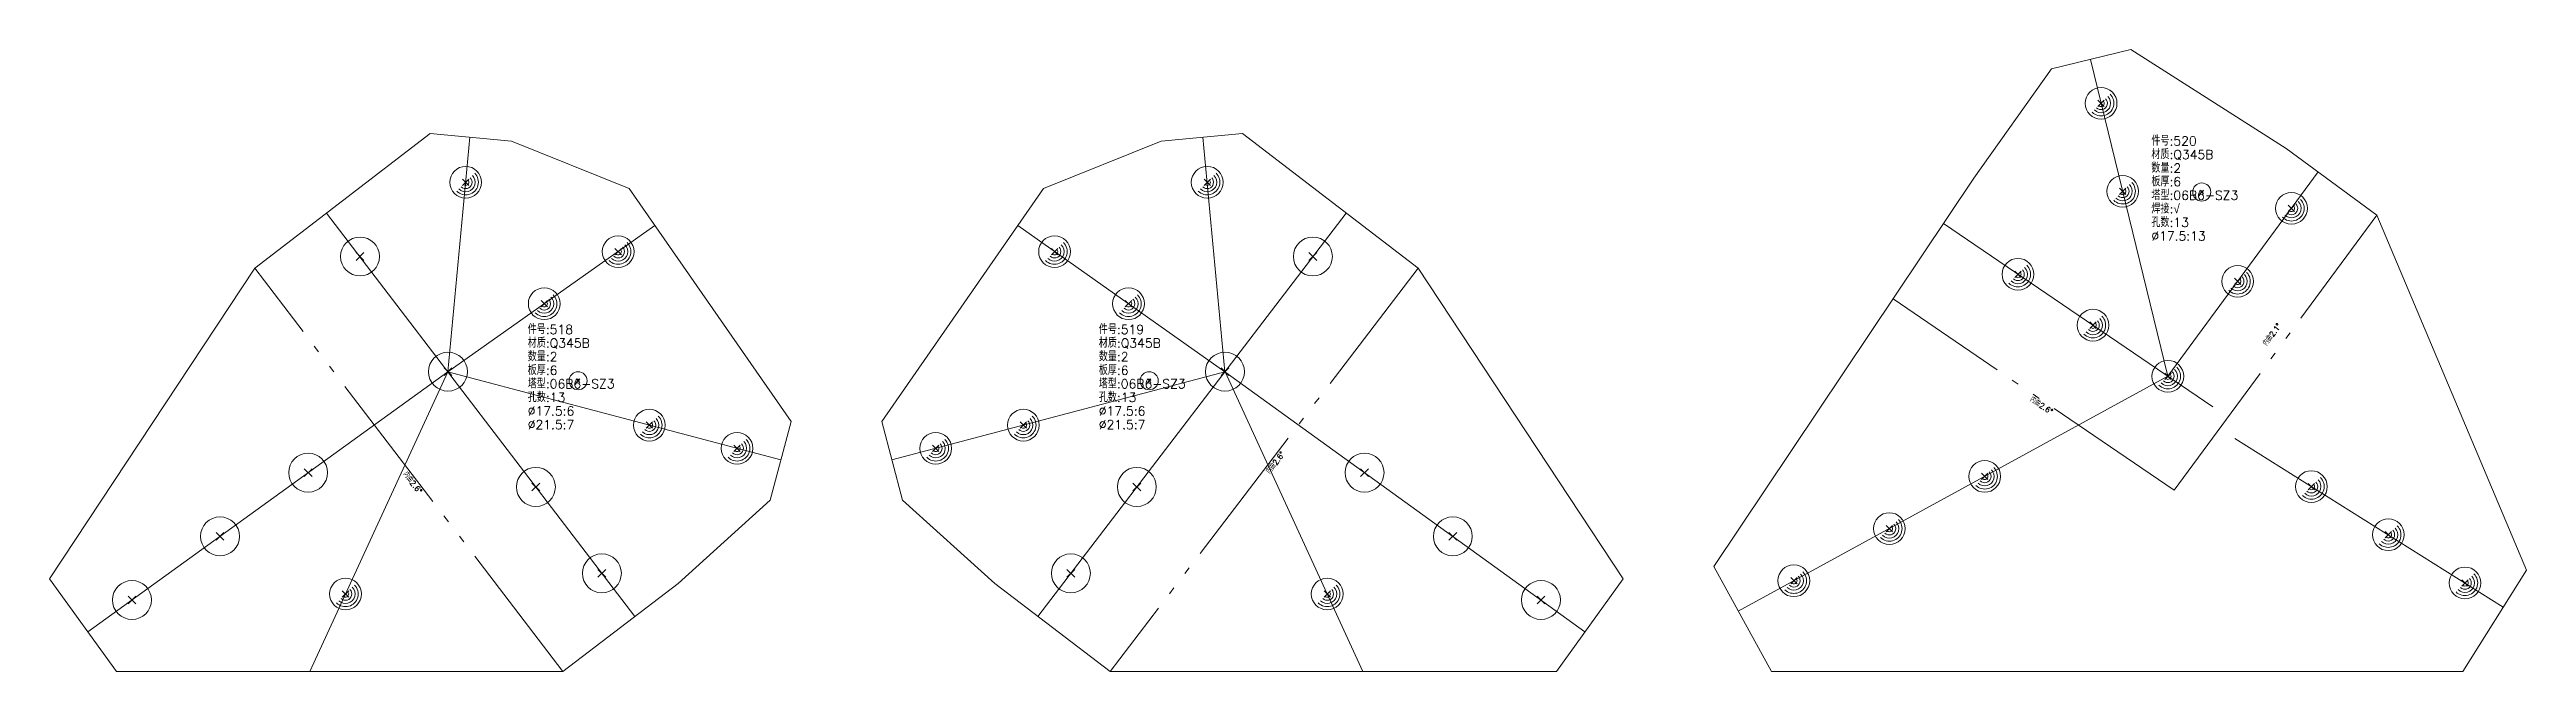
# Model space of a CAD drawing. Extents: x 0 to 24836, y -11 to 587.
# Drawn here: x 6309 to 7676, y 0 to 343 of the extents above; entities that cross this region are included whole.
import ezdxf
from ezdxf.enums import TextEntityAlignment as Align

# ---------------------------------------------------------------- set-up
doc = ezdxf.new("R2010")
doc.units = 0
doc.header["$LTSCALE"] = 20
doc.header["$MEASUREMENT"] = 0
doc.linetypes.add('制弯线', pattern=[5.9, 4, -0.5, 0.2, -0.5, 0.2, -0.5])
for name, color, linetype, lineweight in [('1', 7, 'CONTINUOUS', 25), ('2', 7, 'CONTINUOUS', 25), ('5', 7, 'CONTINUOUS', 25)]:
    doc.layers.add(name, color=color, linetype=linetype, lineweight=lineweight)
doc.styles.get("Standard").update_dxf_attribs({"font": 'simplex', "width": 0.7, "bigfont": 'gbhzfs.shx'})

msp = doc.modelspace()

# ---------------------------------------------------------------- texts
at = {"layer": '2', "color": 7, "linetype": 'Continuous', "lineweight": 13}
for s, p in [('材质:Q345B', (7468.6, 281.4)), ('件号:520', (7468.6, 288.9)), ('数量:2', (7468.6, 273.9)), ('板厚:6', (7468.6, 266.4)), ('塔型:06B6-SZ3', (7468.6, 258.9)), ('焊接:√', (7468.6, 251.4)), ('孔数:13', (7468.6, 243.9)), ('%%c17.5:13', (7468.6, 236.4)), ('件号:518', (6573, 184.8)), ('件号:519', (6888, 184.8)), ('材质:Q345B', (6573, 177.3)), ('材质:Q345B', (6888, 177.3)), ('数量:2', (6573, 169.8)), ('板厚:6', (6573, 162.3)), ('板厚:6', (6888, 162.3)), ('数量:2', (6888, 169.8)), ('塔型:06B6-SZ3', (6573, 154.8)), ('孔数:13', (6573, 147.3)), ('孔数:13', (6888, 147.3)), ('塔型:06B6-SZ3', (6888, 154.8)), ('%%c17.5:6', (6573, 139.8)), ('%%c21.5:7', (6573, 132.3)), ('%%c17.5:6', (6888, 139.8)), ('%%c21.5:7', (6888, 132.3))]:
    msp.add_text(s, height=5, dxfattribs=at).set_placement(p, align=Align.BOTTOM_LEFT)
for s, rotation, p in [('内曲2.1%%d', 54, (7533, 179)), ('内曲2.6%%d', 327, (7400.8, 148.7)), ('内曲2.6%%d', 308, (6503.4, 108.3)), ('内曲2.6%%d', 53, (6983.1, 108.3))]:
    msp.add_text(s, height=3, rotation=rotation, dxfattribs=at).set_placement(p, align=Align.BOTTOM_LEFT)

# ---------------------------------------------------------------- blocks, each defined once
blk = doc.blocks.new('板孔21.5')
at = {"layer": '5', "color": 7, "linetype": 'Continuous', "lineweight": 13}
for p, q in [((-0.2, -0.2), (0.2, 0.2)), ((-0.2, 0.2), (0.2, -0.2))]:
    blk.add_line(p, q, dxfattribs=at)
blk.add_circle((0, 0), 1, dxfattribs=at)
blk = doc.blocks.new('板孔17.5')
at = {"layer": '5', "color": 7, "linetype": 'Continuous', "lineweight": 13}
for p, q in [((-0.2, -0.2), (0.2, 0.2)), ((-0.2, 0.2), (0.2, -0.2))]:
    blk.add_line(p, q, dxfattribs=at)
blk.add_circle((0, 0), 1, dxfattribs=at)
for radius in [0.8, 0.6, 0.4, 0.2]:
    blk.add_arc((0, 0), radius, 225, 45, dxfattribs=at)

# ---------------------------------------------------------------- linework, layer by layer
at = {"layer": '1', "color": 7, "linetype": 'Continuous', "lineweight": 18}
for p, q in [((7457.3, 343.4), (7413.6, 332.7)), ((7543, 288.8), (7457.3, 343.4)), ((7413.6, 332.7), (7370.6, 272.3)), ((6519.2, 297), (6422.5, 222.6)), ((6564, 292.8), (6519.2, 297)), ((6628.9, 266.7), (6564, 292.8)), ((6922.5, 292.8), (6857.6, 266.7)), ((6967.3, 297), (6922.5, 292.8)), ((7064.1, 222.6), (6967.3, 297)), ((7593, 252), (7543, 288.8)), ((6718.3, 138), (6628.9, 266.7)), ((6857.6, 266.7), (6768.3, 138)), ((7370.6, 272.3), (7227.3, 57.9)), ((7675.5, 55.9), (7593, 252)), ((6422.5, 222.6), (6309.2, 51.1)), ((7177.3, 51.1), (7064.1, 222.6)), ((6706.7, 94.5), (6718.3, 138)), ((6768.3, 138), (6779.8, 94.5)), ((6656, 48.6), (6706.7, 94.5)), ((6779.8, 94.5), (6830.6, 48.6)), ((7227.3, 57.9), (7259, 0)), ((7640.4, 0), (7675.5, 55.9)), ((6309.2, 51.1), (6346.2, 0)), ((6592.3, 0), (6656, 48.6)), ((6830.6, 48.6), (6894.2, 0)), ((7140.4, 0), (7177.3, 51.1)), ((6346.2, 0), (6592.3, 0)), ((6894.2, 0), (7140.4, 0)), ((7259, 0), (7640.4, 0))]:
    msp.add_line(p, q, dxfattribs=at)
at = {"layer": '2', "color": 9, "linetype": 'Continuous', "lineweight": 13}
for p, q in [((7477.7, 163.1), (7435, 337.9)), ((6529, 165.5), (6541.1, 295)), ((6957.6, 165.5), (6945.4, 295)), ((7477.7, 163.1), (7560.7, 275.8)), ((6632.1, 30.4), (6462.1, 253.1)), ((6529, 165.5), (6643.2, 246.2)), ((6957.6, 165.5), (6843.3, 246.2)), ((6854.4, 30.4), (7024.4, 253.1)), ((7502.5, 146.2), (7353.9, 247.3)), ((6529, 165.5), (6330.3, 21.9)), ((6528.9, 165.4), (6452.9, 0)), ((6529, 165.5), (6712.6, 116.8)), ((6957.6, 165.5), (6773.9, 116.8)), ((6957.5, 165.5), (7156.2, 21.9)), ((6957.7, 165.4), (7033.7, 0)), ((7477.7, 163), (7240.7, 33.3)), ((7514.6, 128.7), (7662.7, 35.5))]:
    msp.add_line(p, q, dxfattribs=at)
at = {"layer": '2', "color": 7, "linetype": 'Continuous', "lineweight": 13}
for p, q in [((7497.4, 265.7), (7495.4, 263.7)), ((7495.4, 265.7), (7497.4, 263.7)), ((6601.8, 161.5), (6599.8, 159.5)), ((6599.8, 161.5), (6601.8, 159.5)), ((6916.8, 161.5), (6914.8, 159.5)), ((6914.8, 161.5), (6916.8, 159.5))]:
    msp.add_line(p, q, dxfattribs=at)
at = {"layer": '2', "color": 190, "linetype": '制弯线', "lineweight": 13}
for p, q in [((7481.1, 100.1), (7593, 252)), ((6592.3, 0), (6422.5, 222.6)), ((7064.1, 222.6), (6894.2, 0)), ((7481.1, 100.1), (7326.1, 205.7))]:
    msp.add_line(p, q, dxfattribs=at)
at = {"layer": '2', "color": 7, "linetype": 'Continuous', "lineweight": 13}
for centre in [(7496.4, 264.7), (6600.8, 160.5), (6915.8, 160.5)]:
    msp.add_circle(centre, 5, dxfattribs=at)

# ---------------------------------------------------------------- block references
at = {"layer": '1', "color": 7, "linetype": 'Continuous', "lineweight": 13}
for name, p, xscale, yscale, zscale in [('板孔17.5', (7440.9, 313.7), 8.75, 8.75, 8.75), ('板孔17.5', (6538.8, 270.1), 8.75, 8.75, 8.75), ('板孔17.5', (6947.8, 270.1), 8.75, 8.75, 8.75), ('板孔17.5', (7452.8, 265.1), 8.75, 8.75, 8.75), ('板孔17.5', (7545.9, 255.7), 8.75, 8.75, 8.75), ('板孔21.5', (6480.5, 229.1), 10.75, 10.75, 10.75), ('板孔17.5', (6622.9, 231.8), 8.75, 8.75, 8.75), ('板孔17.5', (6863.6, 231.8), 8.75, 8.75, 8.75), ('板孔21.5', (7006.1, 229.1), 10.75, 10.75, 10.75), ('板孔17.5', (7395, 219.3), 8.75, 8.75, 8.75), ('板孔17.5', (7516.2, 215.4), 8.75, 8.75, 8.75), ('板孔17.5', (6582.1, 203), 8.75, 8.75, 8.75), ('板孔17.5', (6904.4, 203), 8.75, 8.75, 8.75), ('板孔17.5', (7436.4, 191.2), 8.75, 8.75, 8.75), ('板孔21.5', (6529, 165.5), 10.75, 10.75, 10.75), ('板孔21.5', (6957.6, 165.5), 10.75, 10.75, 10.75), ('板孔17.5', (7477.7, 163), 8.75, 8.75, 8.75), ('板孔17.5', (6640.1, 136), 8.75, 8.75, 8.75), ('板孔17.5', (6846.4, 136), 8.75, 8.75, 8.75), ('板孔17.5', (6688.5, 123.2), 8.75, 8.75, 8.75), ('板孔17.5', (6798.1, 123.2), 8.75, 8.75, 8.75), ('板孔21.5', (6451.9, 109.8), 10.75, 10.75, 10.75), ('板孔21.5', (6577.5, 101.9), 10.75, 10.75, 10.75), ('板孔21.5', (6909, 101.9), 10.75, 10.75, 10.75), ('板孔21.5', (7034.6, 109.8), 10.75, 10.75, 10.75), ('板孔17.5', (7376.7, 107.7), 8.75, 8.75, 8.75), ('板孔17.5', (7556.9, 102.1), 8.75, 8.75, 8.75), ('板孔21.5', (6403.3, 74.6), 10.75, 10.75, 10.75), ('板孔21.5', (7083.3, 74.6), 10.75, 10.75, 10.75), ('板孔17.5', (7324.1, 78.9), 8.75, 8.75, 8.75), ('板孔17.5', (7599.3, 75.5), 8.75, 8.75, 8.75), ('板孔21.5', (6613.9, 54.2), 10.75, 10.75, 10.75), ('板孔21.5', (6872.6, 54.2), 10.75, 10.75, 10.75), ('板孔17.5', (7271.4, 50.1), 8.75, 8.75, 8.75), ('板孔17.5', (7641.6, 48.9), 8.75, 8.75, 8.75), ('板孔21.5', (6354.7, 39.5), 10.75, 10.75, 10.75), ('板孔17.5', (6472.5, 42.8), 8.75, 8.75, 8.75), ('板孔17.5', (7014, 42.8), 8.75, 8.75, 8.75), ('板孔21.5', (7131.9, 39.5), 10.75, 10.75, 10.75)]:
    msp.add_blockref(name, p, dxfattribs=dict(at, xscale=xscale, yscale=yscale, zscale=zscale))

msp.set_redraw_order([(e.dxf.handle, doc.entitydb.next_handle()) for e in msp.query("TEXT MTEXT ATTDEF DIMENSION ARC_DIMENSION")])  # texts and dimensions are drawn at this point

doc.saveas('drawing.dxf')
